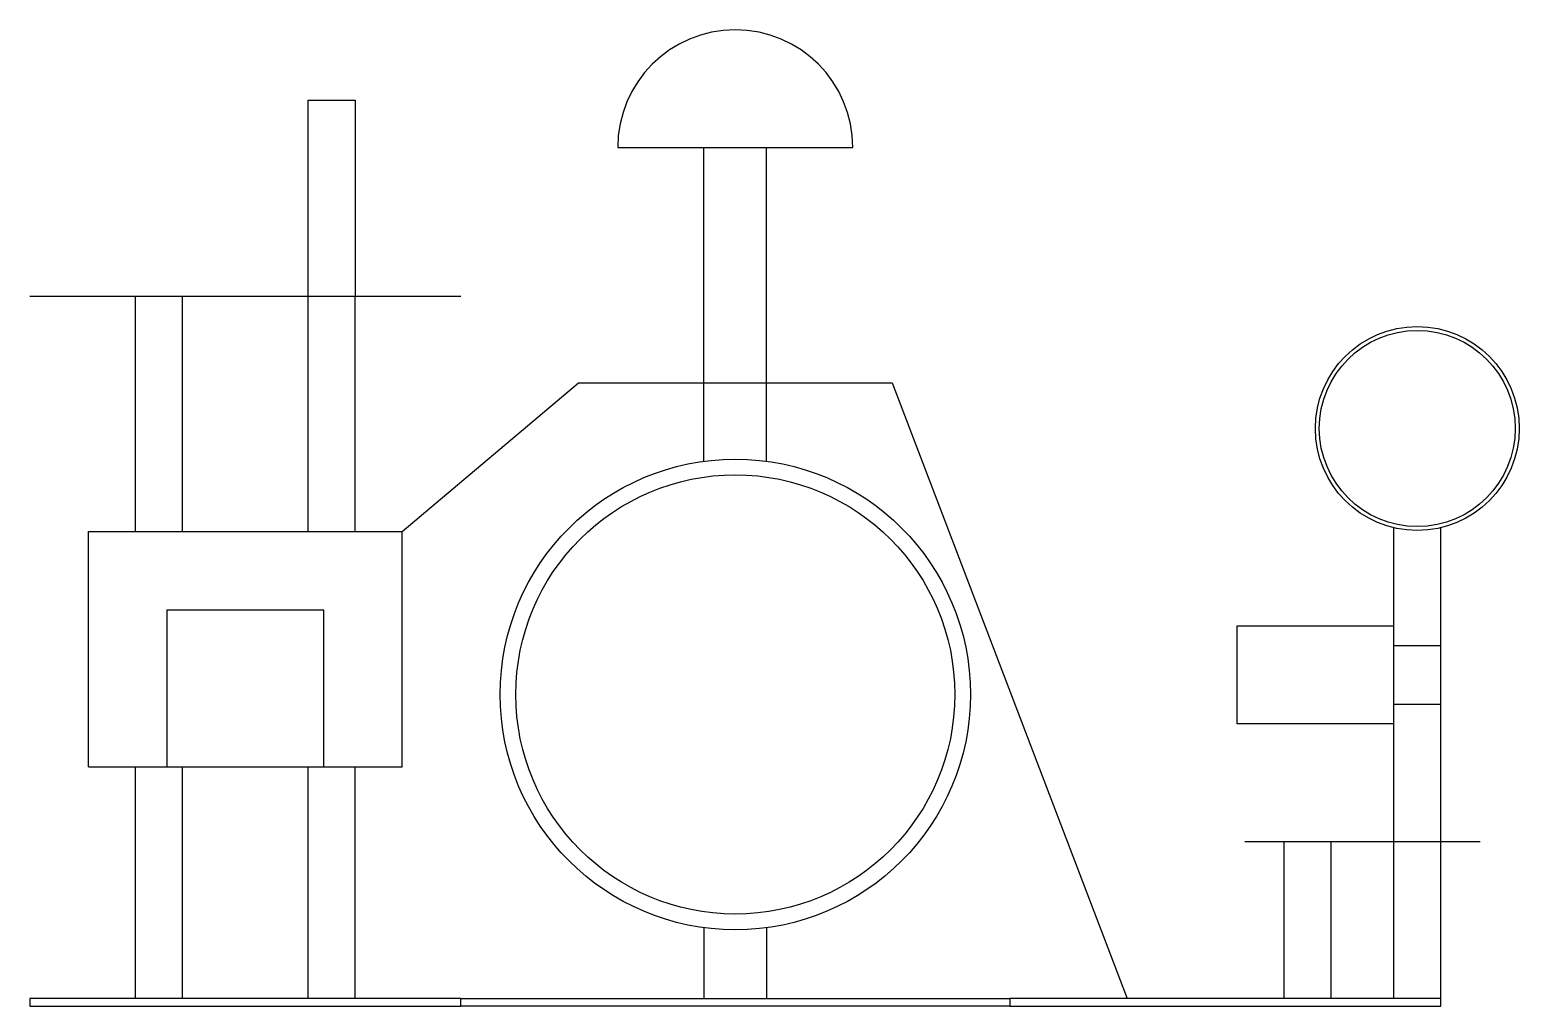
# Model space of a CAD drawing. Header units: millimetres. Extents: x 1093 to 10815, y 326 to 2213.
# Drawn here: x 8915 to 10815, y 618 to 1863 of the extents above; entities that cross this region are included whole.
import ezdxf

# ---------------------------------------------------------------- set-up
doc = ezdxf.new("R2010")
doc.units = ezdxf.units.MM
doc.layers.add('constructie', color=211, linetype='Continuous')

msp = doc.modelspace()

# ---------------------------------------------------------------- linework, layer by layer
at = {"layer": 'constructie'}
for p, q in [((9050.12, 628.28), (9050.12, 923.28)), ((9465.12, 618.28), (9465.12, 628.28)), ((9465.12, 628.28), (10165.12, 628.28)), ((10165.12, 628.28), (10165.12, 618.28)), ((10165.12, 618.28), (9465.12, 618.28))]:
    msp.add_line(p, q, dxfattribs=at)
for points in [[(9270.12, 1523.28), (9270.12, 1773.28), (9330.12, 1773.28), (9330.12, 1523.28)], [(9665.12, 1713.001), (9965.12, 1713.001)], [(9775.12, 1413.001), (9775.12, 1713.001)], [(9855.12, 1413.001), (9855.12, 1713.001)], [(8915.12, 1523.28), (9465.12, 1523.28)], [(9050.12, 1223.28), (9050.12, 1523.28)], [(9110.12, 1223.28), (9110.12, 1523.28)], [(9270.12, 1223.28), (9270.12, 1523.28)], [(9330.12, 1223.28), (9330.12, 1523.28)], [(9390.12, 1223.28), (9615.12, 1413.001)], [(9615.12, 1413.001), (10015.12, 1413.001)], [(9775.12, 1313.001), (9775.12, 1413.001)], [(9855.12, 1313.001), (9855.12, 1413.001)], [(10015.12, 1413.001), (10315.12, 628.28)], [(8990.12, 923.28), (8990.12, 1223.28)], [(8990.12, 1223.28), (9390.12, 1223.28)], [(9390.12, 923.28), (9390.12, 1223.28)], [(10655.12, 828.28), (10655.12, 1228.28)], [(10715.12, 828.28), (10715.12, 1228.28)], [(9290.12, 923.28), (9290.12, 1123.28), (9090.12, 1123.28), (9090.12, 923.28)], [(10455.12, 978.28), (10455.12, 1103.28), (10655.12, 1103.28)], [(10655.12, 1078.28), (10715.12, 1078.28)], [(10655.12, 1003.28), (10715.12, 1003.28)], [(10655.12, 978.28), (10455.12, 978.28)], [(8990.12, 923.28), (9390.12, 923.28)], [(9110.12, 628.28), (9110.12, 923.28)], [(9270.12, 628.28), (9270.12, 923.28)], [(9330.12, 628.28), (9330.12, 923.28)], [(10465.12, 828.28), (10765.12, 828.28)], [(10515.12, 628.28), (10515.12, 828.28)], [(10575.12, 628.28), (10575.12, 828.28)], [(10655.12, 628.28), (10655.12, 828.28)], [(10715.12, 628.28), (10715.12, 828.28)], [(9775.12, 718.359), (9775.12, 628.359)], [(9855.12, 718.359), (9855.12, 628.359)], [(8915.12, 618.28), (9465.12, 618.28), (9465.12, 628.28), (8915.12, 628.28), (8915.12, 618.28)], [(10165.12, 618.28), (10715.12, 618.28), (10715.12, 628.28), (10165.12, 628.28), (10165.12, 618.28)]]:
    msp.add_lwpolyline(points, dxfattribs=at)
for centre, radius in [((10685.12, 1354.771), 130), ((10685.12, 1354.771), 125), ((9815.12, 1015.68), 300), ((9815.12, 1015.68), 280)]:
    msp.add_circle(centre, radius, dxfattribs=at)
msp.add_arc((9815.12, 1713.001), 150, 0, 180, dxfattribs=at)

doc.saveas('drawing.dxf')
